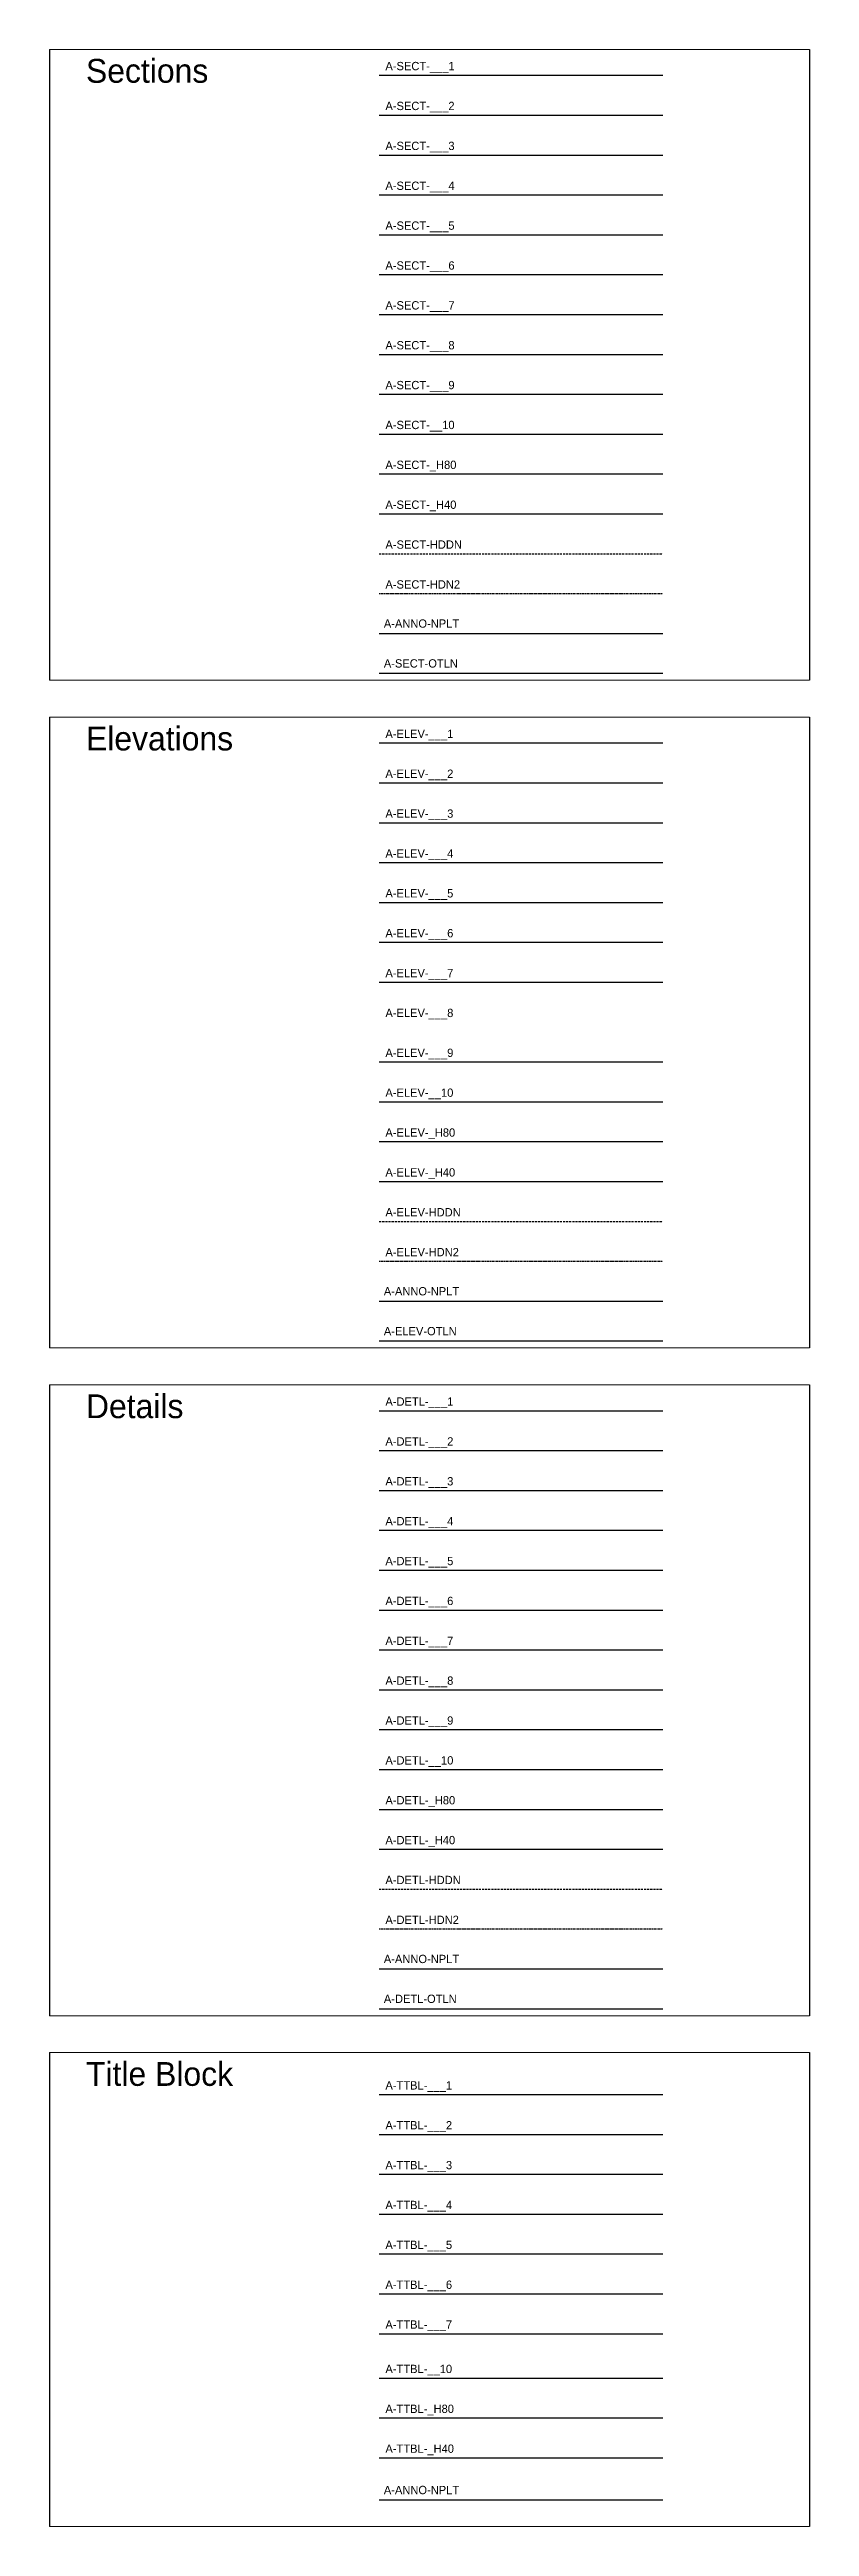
# Model space of a CAD drawing. Header units: millimetres. Extents: x -4815 to 20749, y -4662 to 5111.
# Drawn here: x -1324 to -410, y -18 to 2964 of the extents above; entities that cross this region are included whole.
import ezdxf

# ---------------------------------------------------------------- set-up
doc = ezdxf.new("R2010")
doc.units = ezdxf.units.MM
doc.header["$LTSCALE"] = 10
doc.header["$MEASUREMENT"] = 0
doc.linetypes.add('HIDDEN', pattern=[0.375, 0.25, -0.125])
doc.linetypes.add('HIDDEN2', pattern=[0.1875, 0.125, -0.0625])
for name, color, linetype, plot in [('A-ANNO-NPLT', 30, 'Continuous', False), ('A-DETL-OTLN', 30, 'Continuous', False), ('A-ELEV-OTLN', 30, 'Continuous', False), ('A-SECT-OTLN', 30, 'Continuous', False)]:
    doc.layers.add(name, color=color, linetype=linetype, plot=plot)
for name, color, linetype in [('A-DETL-__10', 10, 'Continuous'), ('A-DETL-___1', 1, 'Continuous'), ('A-DETL-___2', 2, 'Continuous'), ('A-DETL-___3', 3, 'Continuous'), ('A-DETL-___4', 4, 'Continuous'), ('A-DETL-___5', 5, 'Continuous'), ('A-DETL-___6', 6, 'Continuous'), ('A-DETL-___7', 7, 'Continuous'), ('A-DETL-___8', 8, 'Continuous'), ('A-DETL-___9', 9, 'Continuous'), ('A-DETL-_H40', 252, 'Continuous'), ('A-DETL-_H80', 251, 'Continuous'), ('A-DETL-HDDN', 8, 'HIDDEN'), ('A-DETL-HDN2', 8, 'HIDDEN2'), ('A-ELEV-__10', 10, 'Continuous'), ('A-ELEV-___1', 1, 'Continuous'), ('A-ELEV-___2', 2, 'Continuous'), ('A-ELEV-___3', 3, 'Continuous'), ('A-ELEV-___4', 4, 'Continuous'), ('A-ELEV-___5', 5, 'Continuous'), ('A-ELEV-___6', 6, 'Continuous'), ('A-ELEV-___7', 7, 'Continuous'), ('A-ELEV-___9', 9, 'Continuous'), ('A-ELEV-_H40', 252, 'Continuous'), ('A-ELEV-_H80', 251, 'Continuous'), ('A-ELEV-HDDN', 8, 'HIDDEN'), ('A-ELEV-HDN2', 8, 'HIDDEN2'), ('A-SECT-__10', 10, 'Continuous'), ('A-SECT-___1', 1, 'Continuous'), ('A-SECT-___2', 2, 'Continuous'), ('A-SECT-___3', 3, 'Continuous'), ('A-SECT-___4', 4, 'Continuous'), ('A-SECT-___5', 5, 'Continuous'), ('A-SECT-___6', 6, 'Continuous'), ('A-SECT-___7', 7, 'Continuous'), ('A-SECT-___8', 8, 'Continuous'), ('A-SECT-___9', 9, 'Continuous'), ('A-SECT-_H40', 252, 'Continuous'), ('A-SECT-_H80', 251, 'Continuous'), ('A-SECT-HDDN', 8, 'HIDDEN'), ('A-SECT-HDN2', 8, 'HIDDEN2'), ('A-TTBL-__10', 10, 'Continuous'), ('A-TTBL-___1', 1, 'Continuous'), ('A-TTBL-___2', 2, 'Continuous'), ('A-TTBL-___3', 3, 'Continuous'), ('A-TTBL-___4', 4, 'Continuous'), ('A-TTBL-___5', 5, 'Continuous'), ('A-TTBL-___6', 6, 'Continuous'), ('A-TTBL-___7', 7, 'Continuous'), ('A-TTBL-_H40', 252, 'Continuous'), ('A-TTBL-_H80', 251, 'Continuous')]:
    doc.layers.add(name, color=color, linetype=linetype)

msp = doc.modelspace()

# ---------------------------------------------------------------- texts
at = {"lineweight": 0}
for s, height, p in [('Sections', 28.71, (-1280.4, 2924.3)), ('Sections', 28.71, (-1280.4, 2924.3)), ('A-SECT-___1', 10, (-920, 2939.4)), ('A-SECT-___1', 10, (-920, 2939.4)), ('A-SECT-___2', 10, (-920, 2891.4)), ('A-SECT-___2', 10, (-920, 2891.4)), ('A-SECT-___3', 10, (-920, 2843.3)), ('A-SECT-___3', 10, (-920, 2843.3)), ('A-SECT-___4', 10, (-920, 2795.3)), ('A-SECT-___4', 10, (-920, 2795.3)), ('A-SECT-___5', 10, (-920, 2747.3)), ('A-SECT-___5', 10, (-920, 2747.3)), ('A-SECT-___6', 10, (-920, 2699.3)), ('A-SECT-___6', 10, (-920, 2699.3)), ('A-SECT-___7', 10, (-920, 2651.3)), ('A-SECT-___7', 10, (-920, 2651.3)), ('A-SECT-___8', 10, (-920, 2603.3)), ('A-SECT-___8', 10, (-920, 2603.3)), ('A-SECT-___9', 10, (-920, 2555.3)), ('A-SECT-___9', 10, (-920, 2555.3)), ('A-SECT-__10', 10, (-920, 2507.3)), ('A-SECT-__10', 10, (-920, 2507.3)), ('A-SECT-_H80', 10, (-920, 2459.3)), ('A-SECT-_H80', 10, (-920, 2459.3)), ('A-SECT-_H40', 10, (-920, 2411.3)), ('A-SECT-_H40', 10, (-920, 2411.3)), ('A-SECT-HDDN', 10, (-920, 2363.3)), ('A-SECT-HDDN', 10, (-920, 2363.3)), ('A-SECT-HDN2', 10, (-920, 2315.3)), ('A-SECT-HDN2', 10, (-920, 2315.3)), ('A-ANNO-NPLT', 10, (-921.9, 2268.2)), ('A-ANNO-NPLT', 10, (-921.9, 2268.2)), ('A-SECT-OTLN', 10, (-921.9, 2220.2)), ('A-SECT-OTLN', 10, (-921.9, 2220.2)), ('Elevations', 28.71, (-1280.4, 2120.4)), ('Elevations', 28.71, (-1280.4, 2120.4)), ('A-ELEV-___1', 10, (-920, 2135.4)), ('A-ELEV-___1', 10, (-920, 2135.4)), ('A-ELEV-___2', 10, (-920, 2087.4)), ('A-ELEV-___2', 10, (-920, 2087.4)), ('A-ELEV-___3', 10, (-920, 2039.4)), ('A-ELEV-___3', 10, (-920, 2039.4)), ('A-ELEV-___4', 10, (-920, 1991.4)), ('A-ELEV-___4', 10, (-920, 1991.4)), ('A-ELEV-___5', 10, (-920, 1943.4)), ('A-ELEV-___5', 10, (-920, 1943.4)), ('A-ELEV-___6', 10, (-920, 1895.4)), ('A-ELEV-___6', 10, (-920, 1895.4)), ('A-ELEV-___7', 10, (-920, 1847.4)), ('A-ELEV-___7', 10, (-920, 1847.4)), ('A-ELEV-___8', 10, (-920, 1799.4)), ('A-ELEV-___8', 10, (-920, 1799.4)), ('A-ELEV-___9', 10, (-920, 1751.4)), ('A-ELEV-___9', 10, (-920, 1751.4)), ('A-ELEV-__10', 10, (-920, 1703.4)), ('A-ELEV-__10', 10, (-920, 1703.4)), ('A-ELEV-_H80', 10, (-920, 1655.4)), ('A-ELEV-_H80', 10, (-920, 1655.4)), ('A-ELEV-_H40', 10, (-920, 1607.4)), ('A-ELEV-_H40', 10, (-920, 1607.4)), ('A-ELEV-HDDN', 10, (-920, 1559.4)), ('A-ELEV-HDDN', 10, (-920, 1559.4)), ('A-ELEV-HDN2', 10, (-920, 1511.4)), ('A-ELEV-HDN2', 10, (-920, 1511.4)), ('A-ANNO-NPLT', 10, (-921.9, 1464.3)), ('A-ANNO-NPLT', 10, (-921.9, 1464.3)), ('A-ELEV-OTLN', 10, (-921.9, 1416.3)), ('A-ELEV-OTLN', 10, (-921.9, 1416.3)), ('Details', 28.71, (-1280.4, 1316.5)), ('Details', 28.71, (-1280.4, 1316.5)), ('A-DETL-___1', 10, (-920, 1331.5)), ('A-DETL-___1', 10, (-920, 1331.5)), ('A-DETL-___2', 10, (-920, 1283.5)), ('A-DETL-___2', 10, (-920, 1283.5)), ('A-DETL-___3', 10, (-920, 1235.5)), ('A-DETL-___3', 10, (-920, 1235.5)), ('A-DETL-___4', 10, (-920, 1187.5)), ('A-DETL-___4', 10, (-920, 1187.5)), ('A-DETL-___5', 10, (-920, 1139.5)), ('A-DETL-___5', 10, (-920, 1139.5)), ('A-DETL-___6', 10, (-920, 1091.5)), ('A-DETL-___6', 10, (-920, 1091.5)), ('A-DETL-___7', 10, (-920, 1043.5)), ('A-DETL-___7', 10, (-920, 1043.5)), ('A-DETL-___8', 10, (-920, 995.5)), ('A-DETL-___8', 10, (-920, 995.5)), ('A-DETL-___9', 10, (-920, 947.5)), ('A-DETL-___9', 10, (-920, 947.5)), ('A-DETL-__10', 10, (-920, 899.5)), ('A-DETL-__10', 10, (-920, 899.5)), ('A-DETL-_H80', 10, (-920, 851.5)), ('A-DETL-_H80', 10, (-920, 851.5)), ('A-DETL-_H40', 10, (-920, 803.5)), ('A-DETL-_H40', 10, (-920, 803.5)), ('A-DETL-HDDN', 10, (-920, 755.5)), ('A-DETL-HDDN', 10, (-920, 755.5)), ('A-DETL-HDN2', 10, (-920, 707.5)), ('A-DETL-HDN2', 10, (-920, 707.5)), ('A-ANNO-NPLT', 10, (-921.9, 660.4)), ('A-ANNO-NPLT', 10, (-921.9, 660.4)), ('A-DETL-OTLN', 10, (-921.9, 612.4)), ('A-DETL-OTLN', 10, (-921.9, 612.4)), ('Title Block', 28.709, (-1280.4, 512.6)), ('Title Block', 28.709, (-1280.4, 512.6)), ('A-TTBL-___1', 10, (-920, 508.2)), ('A-TTBL-___1', 10, (-920, 508.2)), ('A-TTBL-___2', 10, (-920, 460.2)), ('A-TTBL-___2', 10, (-920, 460.2)), ('A-TTBL-___3', 10, (-920, 412.2)), ('A-TTBL-___3', 10, (-920, 412.2)), ('A-TTBL-___4', 10, (-920, 364.2)), ('A-TTBL-___4', 10, (-920, 364.2)), ('A-TTBL-___5', 10, (-920, 316.2)), ('A-TTBL-___5', 10, (-920, 316.2)), ('A-TTBL-___6', 10, (-920, 268.2)), ('A-TTBL-___6', 10, (-920, 268.2)), ('A-TTBL-___7', 10, (-920, 220.2)), ('A-TTBL-___7', 10, (-920, 220.2)), ('A-TTBL-__10', 10, (-920, 166.8)), ('A-TTBL-__10', 10, (-920, 166.8)), ('A-TTBL-_H80', 10, (-920, 118.8)), ('A-TTBL-_H80', 10, (-920, 118.8)), ('A-TTBL-_H40', 10, (-920, 70.8)), ('A-TTBL-_H40', 10, (-920, 70.8)), ('A-ANNO-NPLT', 10, (-921.9, 21)), ('A-ANNO-NPLT', 10, (-921.9, 21))]:
    msp.add_text(s, height=height, dxfattribs=at).set_placement(p)

# ---------------------------------------------------------------- linework, layer by layer
for p, q in [((-1324.2, 2964.3), (-1324.2, 2204.9)), ((-1324.2, 2964.3), (-1324.2, 2204.9)), ((-409.7, 2964.3), (-409.7, 2204.9)), ((-409.7, 2964.3), (-409.7, 2204.9)), ((-1324.2, 2160.4), (-1324.2, 1401)), ((-1324.2, 2160.4), (-1324.2, 1401)), ((-409.7, 2160.4), (-409.7, 1401)), ((-409.7, 2160.4), (-409.7, 1401)), ((-1324.2, 1356.5), (-1324.2, 597.1)), ((-1324.2, 1356.5), (-1324.2, 597.1)), ((-409.7, 1356.5), (-409.7, 597.1)), ((-409.7, 1356.5), (-409.7, 597.1)), ((-1324.2, 552.6), (-1324.2, -17.9)), ((-1324.2, 552.6), (-1324.2, -17.9)), ((-409.7, 552.6), (-409.7, -17.9)), ((-409.7, 552.6), (-409.7, -17.9))]:
    msp.add_line(p, q)
at = {"lineweight": 0}
for points in [[(-1324.2, 2964.3), (-409.7, 2964.3)], [(-1324.2, 2964.3), (-409.7, 2964.3)], [(-1324.2, 2204.9), (-409.7, 2204.9)], [(-1324.2, 2204.9), (-409.7, 2204.9)], [(-1324.2, 2160.4), (-409.7, 2160.4)], [(-1324.2, 2160.4), (-409.7, 2160.4)], [(-1324.2, 1401), (-409.7, 1401)], [(-1324.2, 1401), (-409.7, 1401)], [(-1324.2, 1356.5), (-409.7, 1356.5)], [(-1324.2, 1356.5), (-409.7, 1356.5)], [(-1324.2, 597.1), (-409.7, 597.1)], [(-1324.2, 597.1), (-409.7, 597.1)], [(-1324.2, 552.6), (-409.7, 552.6)], [(-1324.2, 552.6), (-409.7, 552.6)], [(-1324.2, -17.9), (-409.7, -17.9)], [(-1324.2, -17.9), (-409.7, -17.9)]]:
    msp.add_lwpolyline(points, dxfattribs=at)
at = {"layer": 'A-ANNO-NPLT'}
for p, q in [((-927.5, 2261.3), (-586, 2261.3)), ((-927.5, 2261.3), (-586, 2261.3)), ((-927.5, 1457.4), (-586, 1457.4)), ((-927.5, 1457.4), (-586, 1457.4)), ((-927.5, 653.5), (-586, 653.5)), ((-927.5, 653.5), (-586, 653.5)), ((-927.5, 14.1), (-586, 14.1)), ((-927.5, 14.1), (-586, 14.1))]:
    msp.add_line(p, q, dxfattribs=at)
at = {"layer": 'A-DETL-__10'}
msp.add_line((-927.5, 893.5), (-586, 893.5), dxfattribs=at)
msp.add_line((-927.5, 893.5), (-586, 893.5), dxfattribs=at)
at = {"layer": 'A-DETL-__10', "transparency": 33554687}
msp.add_line((-927.5, 893.5, -12), (-586, 893.5, -12), dxfattribs=at)
msp.add_line((-927.5, 893.5, -12), (-586, 893.5, -12), dxfattribs=at)
at = {"layer": 'A-DETL-___1'}
msp.add_line((-927.5, 1325.5), (-586, 1325.5), dxfattribs=at)
msp.add_line((-927.5, 1325.5), (-586, 1325.5), dxfattribs=at)
at = {"layer": 'A-DETL-___2'}
msp.add_line((-927.5, 1277.5), (-586, 1277.5), dxfattribs=at)
msp.add_line((-927.5, 1277.5), (-586, 1277.5), dxfattribs=at)
at = {"layer": 'A-DETL-___3'}
msp.add_line((-927.5, 1229.5), (-586, 1229.5), dxfattribs=at)
msp.add_line((-927.5, 1229.5), (-586, 1229.5), dxfattribs=at)
at = {"layer": 'A-DETL-___4'}
msp.add_line((-927.5, 1181.5), (-586, 1181.5), dxfattribs=at)
msp.add_line((-927.5, 1181.5), (-586, 1181.5), dxfattribs=at)
at = {"layer": 'A-DETL-___5'}
msp.add_line((-927.5, 1133.5), (-586, 1133.5), dxfattribs=at)
msp.add_line((-927.5, 1133.5), (-586, 1133.5), dxfattribs=at)
at = {"layer": 'A-DETL-___6'}
msp.add_line((-927.5, 1085.5), (-586, 1085.5), dxfattribs=at)
msp.add_line((-927.5, 1085.5), (-586, 1085.5), dxfattribs=at)
at = {"layer": 'A-DETL-___7'}
msp.add_line((-927.5, 1037.5), (-586, 1037.5), dxfattribs=at)
msp.add_line((-927.5, 1037.5), (-586, 1037.5), dxfattribs=at)
at = {"layer": 'A-DETL-___8'}
msp.add_line((-927.5, 989.5), (-586, 989.5), dxfattribs=at)
msp.add_line((-927.5, 989.5), (-586, 989.5), dxfattribs=at)
at = {"layer": 'A-DETL-___9'}
msp.add_line((-927.5, 941.5), (-586, 941.5), dxfattribs=at)
msp.add_line((-927.5, 941.5), (-586, 941.5), dxfattribs=at)
at = {"layer": 'A-DETL-_H40'}
msp.add_line((-927.5, 797.5), (-586, 797.5), dxfattribs=at)
msp.add_line((-927.5, 797.5), (-586, 797.5), dxfattribs=at)
at = {"layer": 'A-DETL-_H80'}
msp.add_line((-927.5, 845.5), (-586, 845.5), dxfattribs=at)
msp.add_line((-927.5, 845.5), (-586, 845.5), dxfattribs=at)
at = {"layer": 'A-DETL-HDDN'}
msp.add_line((-927.5, 749.5), (-586, 749.5), dxfattribs=at)
msp.add_line((-927.5, 749.5), (-586, 749.5), dxfattribs=at)
at = {"layer": 'A-DETL-HDN2'}
msp.add_line((-927.5, 701.5), (-586, 701.5), dxfattribs=at)
msp.add_line((-927.5, 701.5), (-586, 701.5), dxfattribs=at)
at = {"layer": 'A-DETL-OTLN'}
msp.add_line((-927.5, 605.5), (-586, 605.5), dxfattribs=at)
msp.add_line((-927.5, 605.5), (-586, 605.5), dxfattribs=at)
at = {"layer": 'A-ELEV-__10'}
msp.add_line((-927.5, 1697.4), (-586, 1697.4), dxfattribs=at)
msp.add_line((-927.5, 1697.4), (-586, 1697.4), dxfattribs=at)
at = {"layer": 'A-ELEV-___1'}
msp.add_line((-927.5, 2129.4), (-586, 2129.4), dxfattribs=at)
msp.add_line((-927.5, 2129.4), (-586, 2129.4), dxfattribs=at)
at = {"layer": 'A-ELEV-___2'}
msp.add_line((-927.5, 2081.4), (-586, 2081.4), dxfattribs=at)
msp.add_line((-927.5, 2081.4), (-586, 2081.4), dxfattribs=at)
at = {"layer": 'A-ELEV-___3'}
msp.add_line((-927.5, 2033.4), (-586, 2033.4), dxfattribs=at)
msp.add_line((-927.5, 2033.4), (-586, 2033.4), dxfattribs=at)
at = {"layer": 'A-ELEV-___4'}
msp.add_line((-927.5, 1985.4), (-586, 1985.4), dxfattribs=at)
msp.add_line((-927.5, 1985.4), (-586, 1985.4), dxfattribs=at)
at = {"layer": 'A-ELEV-___5'}
msp.add_line((-927.5, 1937.4), (-586, 1937.4), dxfattribs=at)
msp.add_line((-927.5, 1937.4), (-586, 1937.4), dxfattribs=at)
at = {"layer": 'A-ELEV-___6'}
msp.add_line((-927.5, 1889.4), (-586, 1889.4), dxfattribs=at)
msp.add_line((-927.5, 1889.4), (-586, 1889.4), dxfattribs=at)
at = {"layer": 'A-ELEV-___7'}
msp.add_line((-927.5, 1841.4), (-586, 1841.4), dxfattribs=at)
msp.add_line((-927.5, 1841.4), (-586, 1841.4), dxfattribs=at)
at = {"layer": 'A-ELEV-___9'}
msp.add_line((-927.5, 1745.4), (-586, 1745.4), dxfattribs=at)
msp.add_line((-927.5, 1745.4), (-586, 1745.4), dxfattribs=at)
at = {"layer": 'A-ELEV-_H40'}
msp.add_line((-927.5, 1601.4), (-586, 1601.4), dxfattribs=at)
msp.add_line((-927.5, 1601.4), (-586, 1601.4), dxfattribs=at)
at = {"layer": 'A-ELEV-_H80'}
msp.add_line((-927.5, 1649.4), (-586, 1649.4), dxfattribs=at)
msp.add_line((-927.5, 1649.4), (-586, 1649.4), dxfattribs=at)
at = {"layer": 'A-ELEV-HDDN'}
msp.add_line((-927.5, 1553.4), (-586, 1553.4), dxfattribs=at)
msp.add_line((-927.5, 1553.4), (-586, 1553.4), dxfattribs=at)
at = {"layer": 'A-ELEV-HDN2'}
msp.add_line((-927.5, 1505.4), (-586, 1505.4), dxfattribs=at)
msp.add_line((-927.5, 1505.4), (-586, 1505.4), dxfattribs=at)
at = {"layer": 'A-ELEV-OTLN'}
msp.add_line((-927.5, 1409.4), (-586, 1409.4), dxfattribs=at)
msp.add_line((-927.5, 1409.4), (-586, 1409.4), dxfattribs=at)
at = {"layer": 'A-SECT-__10'}
msp.add_line((-927.5, 2501.3), (-586, 2501.3), dxfattribs=at)
msp.add_line((-927.5, 2501.3), (-586, 2501.3), dxfattribs=at)
at = {"layer": 'A-SECT-___1'}
msp.add_line((-927.5, 2933.4), (-586, 2933.4), dxfattribs=at)
msp.add_line((-927.5, 2933.4), (-586, 2933.4), dxfattribs=at)
at = {"layer": 'A-SECT-___2'}
msp.add_line((-927.5, 2885.3), (-586, 2885.3), dxfattribs=at)
msp.add_line((-927.5, 2885.3), (-586, 2885.3), dxfattribs=at)
at = {"layer": 'A-SECT-___3'}
msp.add_line((-927.5, 2837.3), (-586, 2837.3), dxfattribs=at)
msp.add_line((-927.5, 2837.3), (-586, 2837.3), dxfattribs=at)
at = {"layer": 'A-SECT-___4'}
msp.add_line((-927.5, 2789.3), (-586, 2789.3), dxfattribs=at)
msp.add_line((-927.5, 2789.3), (-586, 2789.3), dxfattribs=at)
at = {"layer": 'A-SECT-___5'}
msp.add_line((-927.5, 2741.3), (-586, 2741.3), dxfattribs=at)
msp.add_line((-927.5, 2741.3), (-586, 2741.3), dxfattribs=at)
at = {"layer": 'A-SECT-___6'}
msp.add_line((-927.5, 2693.3), (-586, 2693.3), dxfattribs=at)
msp.add_line((-927.5, 2693.3), (-586, 2693.3), dxfattribs=at)
at = {"layer": 'A-SECT-___7'}
msp.add_line((-927.5, 2645.3), (-586, 2645.3), dxfattribs=at)
msp.add_line((-927.5, 2645.3), (-586, 2645.3), dxfattribs=at)
at = {"layer": 'A-SECT-___8'}
msp.add_line((-927.5, 2597.3), (-586, 2597.3), dxfattribs=at)
msp.add_line((-927.5, 2597.3), (-586, 2597.3), dxfattribs=at)
at = {"layer": 'A-SECT-___9'}
msp.add_line((-927.5, 2549.3), (-586, 2549.3), dxfattribs=at)
msp.add_line((-927.5, 2549.3), (-586, 2549.3), dxfattribs=at)
at = {"layer": 'A-SECT-_H40'}
msp.add_line((-927.5, 2405.3), (-586, 2405.3), dxfattribs=at)
msp.add_line((-927.5, 2405.3), (-586, 2405.3), dxfattribs=at)
at = {"layer": 'A-SECT-_H80'}
msp.add_line((-927.5, 2453.3), (-586, 2453.3), dxfattribs=at)
msp.add_line((-927.5, 2453.3), (-586, 2453.3), dxfattribs=at)
at = {"layer": 'A-SECT-HDDN'}
msp.add_line((-927.5, 2357.3), (-586, 2357.3), dxfattribs=at)
msp.add_line((-927.5, 2357.3), (-586, 2357.3), dxfattribs=at)
at = {"layer": 'A-SECT-HDN2'}
msp.add_line((-927.5, 2309.3), (-586, 2309.3), dxfattribs=at)
msp.add_line((-927.5, 2309.3), (-586, 2309.3), dxfattribs=at)
at = {"layer": 'A-SECT-OTLN'}
msp.add_line((-927.5, 2213.3), (-586, 2213.3), dxfattribs=at)
msp.add_line((-927.5, 2213.3), (-586, 2213.3), dxfattribs=at)
at = {"layer": 'A-TTBL-__10'}
msp.add_line((-927.5, 160.8), (-586, 160.8), dxfattribs=at)
msp.add_line((-927.5, 160.8), (-586, 160.8), dxfattribs=at)
at = {"layer": 'A-TTBL-___1'}
msp.add_line((-927.5, 502.2), (-586, 502.2), dxfattribs=at)
msp.add_line((-927.5, 502.2), (-586, 502.2), dxfattribs=at)
at = {"layer": 'A-TTBL-___2'}
msp.add_line((-927.5, 454.2), (-586, 454.2), dxfattribs=at)
msp.add_line((-927.5, 454.2), (-586, 454.2), dxfattribs=at)
at = {"layer": 'A-TTBL-___3'}
msp.add_line((-927.5, 406.2), (-586, 406.2), dxfattribs=at)
msp.add_line((-927.5, 406.2), (-586, 406.2), dxfattribs=at)
at = {"layer": 'A-TTBL-___4'}
msp.add_line((-927.5, 358.2), (-586, 358.2), dxfattribs=at)
msp.add_line((-927.5, 358.2), (-586, 358.2), dxfattribs=at)
at = {"layer": 'A-TTBL-___5'}
msp.add_line((-927.5, 310.2), (-586, 310.2), dxfattribs=at)
msp.add_line((-927.5, 310.2), (-586, 310.2), dxfattribs=at)
at = {"layer": 'A-TTBL-___6'}
msp.add_line((-927.5, 262.2), (-586, 262.2), dxfattribs=at)
msp.add_line((-927.5, 262.2), (-586, 262.2), dxfattribs=at)
at = {"layer": 'A-TTBL-___7'}
msp.add_line((-927.5, 214.2), (-586, 214.2), dxfattribs=at)
msp.add_line((-927.5, 214.2), (-586, 214.2), dxfattribs=at)
at = {"layer": 'A-TTBL-_H40'}
msp.add_line((-927.5, 64.8), (-586, 64.8), dxfattribs=at)
msp.add_line((-927.5, 64.8), (-586, 64.8), dxfattribs=at)
at = {"layer": 'A-TTBL-_H80'}
msp.add_line((-927.5, 112.8), (-586, 112.8), dxfattribs=at)
msp.add_line((-927.5, 112.8), (-586, 112.8), dxfattribs=at)

msp.set_redraw_order([(e.dxf.handle, doc.entitydb.next_handle()) for e in msp.query("TEXT MTEXT ATTDEF DIMENSION ARC_DIMENSION")])  # texts and dimensions are drawn at this point

doc.saveas('drawing.dxf')
